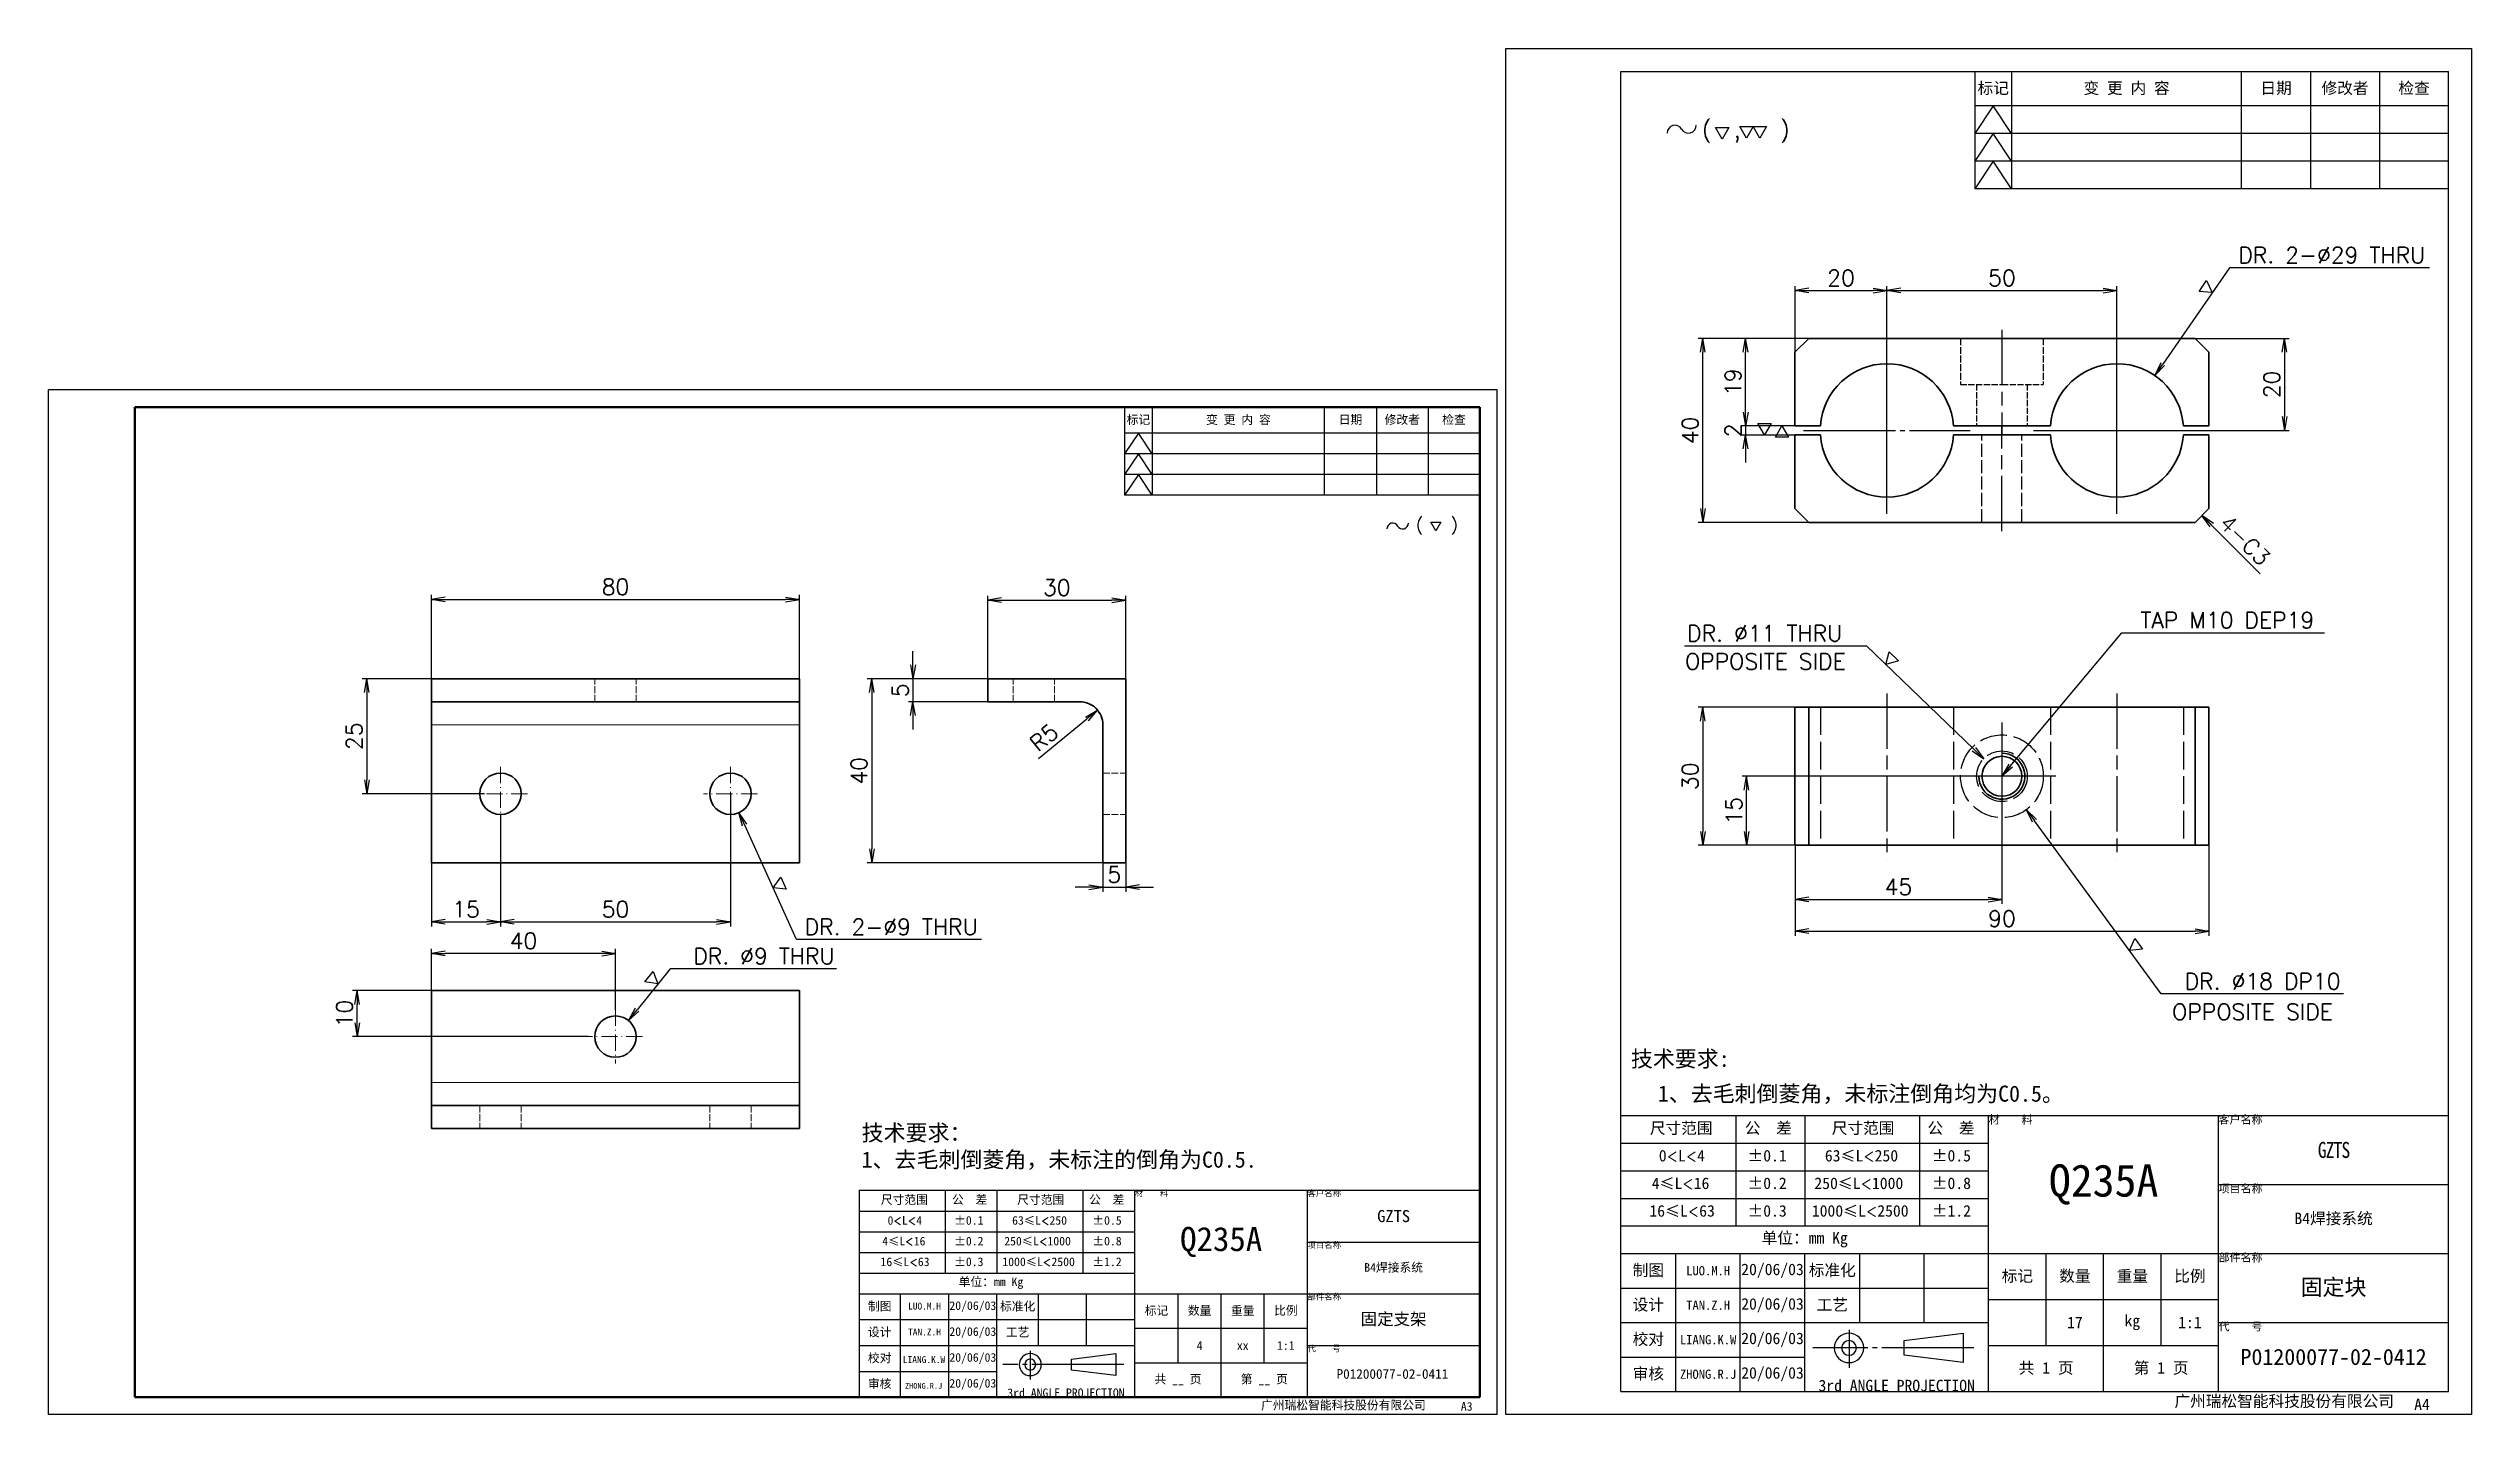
# Model space of a CAD drawing. Header units: millimetres. Extents: x -73083 to 81340, y -6859 to 6812.
# Drawn here: x 50234 to 50761, y -6850 to -6553 of the extents above; entities that cross this region are included whole.
import ezdxf

# ---------------------------------------------------------------- set-up
doc = ezdxf.new("R2010")
doc.units = ezdxf.units.MM
for name, pattern in [('AM_ISO02W050', [7.5, 6, -1.5]), ('AM_ISO08W050', [18, 12, -1.5, 3, -1.5]), ('CENTER-HOKUTO', [23, 20, -1, 1, -1]), ('DASHDOT', [18.5, 12, -3, 0.5, -3]), ('DASHED', [15, 12, -3])]:
    doc.linetypes.add(name, pattern=pattern)
for name, color, linetype in [('A4', 7, 'Continuous'), ('title_frame', 7, 'Continuous'), ('word_dim', 253, 'Continuous')]:
    doc.layers.add(name, color=color, linetype=linetype)
for name, color, linetype, lineweight in [('AM_7', 2, 'AM_ISO08W050', 25), ('AM_HID', 1, 'AM_ISO02W050', 25), ('AM_VIS', 7, 'Continuous', 50), ('SOLID LINE', 7, 'Continuous', 30)]:
    doc.layers.add(name, color=color, linetype=linetype, lineweight=lineweight)
doc.styles.get("Standard").update_dxf_attribs({"font": 'romans.shx', "bigfont": 'bigfont.shx'})
doc.dimstyles.new('RS-1-1', dxfattribs={"dimtxt": 3.5, "dimasz": 3, "dimexe": 1, "dimexo": 0, "dimgap": 1, "dimtad": 3, "dimdec": 4, "dimdsep": 46, "dimtxsty": 'Standard', "dimblk1": 'OPEN', "dimblk2": 'OPEN', "dimsah": 1, "dimcen": 0, "dimclrd": 256, "dimclre": 256, "dimclrt": 3, "dimadec": 0, "dimazin": 0, "dimtfac": 1, "dimtdec": 4, "dimtmove": 0, "dimatfit": 3, "dimfxl": 0, "dimtolj": 1, "dimtzin": 0, "dimarcsym": 0})
doc.dimstyles.new('STANDARD 1-1', dxfattribs={"dimtxt": 3.5, "dimasz": 3, "dimexe": 1, "dimexo": 0, "dimgap": 1, "dimtad": 3, "dimdsep": 46, "dimtxsty": 'Standard', "dimblk1": 'OPEN', "dimblk2": 'OPEN', "dimsah": 1, "dimcen": 0, "dimclrd": 256, "dimclre": 256, "dimclrt": 3, "dimazin": 2, "dimtfac": 1, "dimtmove": 0, "dimatfit": 3, "dimldrblk": 'OPEN', "dimfxl": 0, "dimtolj": 1, "dimtzin": 0, "dimarcsym": 0})
doc.dimstyles.new('STANDARD1-1', dxfattribs={"dimtxt": 3.5, "dimasz": 3, "dimexe": 1, "dimexo": 0, "dimgap": 1, "dimtad": 3, "dimdsep": 46, "dimtxsty": 'Standard', "dimblk1": 'OPEN', "dimblk2": 'OPEN', "dimsah": 1, "dimcen": 0, "dimclrd": 256, "dimclre": 256, "dimclrt": 3, "dimazin": 2, "dimtfac": 1, "dimtmove": 0, "dimatfit": 3, "dimldrblk": 'OPEN', "dimfxl": 0, "dimtolj": 1, "dimlwd": -1, "dimlwe": -1, "dimarcsym": 0})

msp = doc.modelspace()

# ---------------------------------------------------------------- texts
at = {"layer": 'SOLID LINE', "ltscale": 0.5}
for s, insert, char_height, width, attachment_point in [('\\pt15;{\\fSimHei|b0|i0|c134|p2;\\C3;标记}', (50657.07023, -6561.98225), 2.5, 8, 5), ('\\pt15;{\\fSimHei|b0|i0|c134|p2;\\C3;变 更 内 容}', (50686.07023, -6561.98225), 2.5, 50, 5), ('\\pt15;{\\fSimHei|b0|i0|c134|p2;\\C3;日期}', (50718.57023, -6561.98225), 2.5, 15, 5), ('\\pt15;{\\fSimHei|b0|i0|c134|p2;\\C3;修改者}', (50733.57023, -6561.98225), 2.5, 15, 5), ('\\pt15;{\\fSimHei|b0|i0|c134|p2;\\C3;检查}', (50748.57023, -6561.98225), 2.5, 15, 5), ('\\pt11.25;{\\fSimHei|b0|i0|c134|p2;\\C3;标记}', (50471.18206, -6634.04475), 1.875, 6, 5), ('\\pt11.25;{\\fSimHei|b0|i0|c134|p2;\\C3;变 更 内 容}', (50492.93206, -6634.04475), 1.875, 37.5, 5), ('\\pt11.25;{\\fSimHei|b0|i0|c134|p2;\\C3;日期}', (50517.30706, -6634.04475), 1.875, 11.25, 5), ('\\pt11.25;{\\fSimHei|b0|i0|c134|p2;\\C3;修改者}', (50528.55706, -6634.04475), 1.875, 11.25, 5), ('\\pt11.25;{\\fSimHei|b0|i0|c134|p2;\\C3;检查}', (50539.80706, -6634.04475), 1.875, 11.25, 5), ('\\pt21;{\\fSimHei|b0|i0|c134|p2;\\C3;技术要求:}', (50578.28369, -6771.13823), 3.5, 30.060526, 1), ('\\pt21;{\\fSimHei|b0|i0|c134|p2;\\C3;\\P1、去毛刺倒菱角，未标注倒角均为C0.5。}', (50584.13301, -6772.87944), 3.5, 111.5909352, 1), ('{\\fSimHei|b0|i0|c134|p2;\\C3;材    料}', (50656.07023, -6785.23225), 1.75, 50, 1), ('\\pt10.5;{\\fSimHei|b0|i0|c134|p2;\\C3;客户名称}', (50706.07023, -6785.23225), 1.75, 50, 1), ('\\pt21;{\\fSimHei|b0|i0|c134|p2;\\C3;技术要求：\\P1、去毛刺倒菱角，未标注的倒角为C0.5.}', (50411.01198, -6787.22403), 3.5, 103.9326425, 1), ('\\pt15;{\\fSimHei|b0|i0|c134|p2;\\C3;尺寸范围}', (50582.39019, -6786.70331), 2.5, 45.3015188, 1), ('\\pt15;{\\fSimHei|b0|i0|c134|p2;\\C3;公  差}', (50603.04393, -6786.70331), 2.5, 45.3015188, 1), ('\\pt15;{\\fSimHei|b0|i0|c134|p2;\\C3;尺寸范围}', (50621.93765, -6786.70331), 2.5, 45.3015188, 1), ('\\pt15;{\\fSimHei|b0|i0|c134|p2;\\C3;公  差}', (50642.77629, -6786.70331), 2.5, 45.3015188, 1), ('{\\fSimHei|b0|i0|c134|p2;\\W0.8;\\T0.9;\\C3;GZTS}', (50731.07023, -6792.73225), 3.5, 50, 5), ('\\pt15;{\\fSimHei|b0|i0|c134|p2;\\C3;0\\Fromans,bigfont|c134;\\H0.9583x;<\\fSimHei|b0|i0|c134|p2;\\H1.044x;L\\Fromans,bigfont|c134;\\H0.9583x;<\\fSimHei|b0|i0|c134|p2;\\H1.044x;4}', (50584.35076, -6792.70331), 2.5, 45.3015188, 1), ('\\pt15;{\\fSimHei|b0|i0|c134|p2;\\C3;%%P0.1}', (50603.65257, -6792.70331), 2.5, 45.3015188, 1), ('\\pt15;{\\fSimHei|b0|i0|c134|p2;\\C3;63\\H0.9583x;≤\\H1.044x;L\\Fromans,bigfont|c134;\\H0.9579x;<\\fSimHei|b0|i0|c134|p2;\\H1.044x;250}', (50620.45391, -6792.70331), 2.5, 45.3015188, 1), ('\\pt15;{\\fSimHei|b0|i0|c134|p2;\\C3;%%P0.5}', (50643.7229, -6792.70331), 2.5, 45.3015188, 1), ('\\pt42;{\\fSimHei|b0|i0|c134|p2;\\C3;Q235A}', (50681.07023, -6800.23225), 7, 50, 5), ('{\\fSimHei|b0|i0|c134|p2;\\C3;材    料}', (50470.43206, -6801.48225), 1.3125, 37.5, 1), ('\\pt7.875;{\\fSimHei|b0|i0|c134|p2;\\C3;客户名称}', (50507.93206, -6801.48225), 1.3125, 37.5, 1), ('\\pt15;{\\fSimHei|b0|i0|c134|p2;\\C3;4\\H0.9583x;≤\\H1.043x;L\\Fromans,bigfont|c134;\\H0.9588x;<\\fSimHei|b0|i0|c134|p2;\\H1.043x;16}', (50582.81675, -6798.70331), 2.5, 45.3015188, 1), ('\\pt15;{\\fSimHei|b0|i0|c134|p2;\\C3;%%P0.2}', (50603.65257, -6798.70331), 2.5, 45.3015188, 1), ('\\pt15;{\\fSimHei|b0|i0|c134|p2;\\C3;250\\H0.9583x;≤\\H1.044x;L\\Fromans,bigfont|c134;\\H0.9579x;<\\fSimHei|b0|i0|c134|p2;\\H1.044x;1000}', (50618.17127, -6798.70331), 2.5, 45.3015188, 1), ('\\pt15;{\\fSimHei|b0|i0|c134|p2;\\C3;%%P0.8}', (50643.7229, -6798.70331), 2.5, 45.3015188, 1), ('\\pt10.5;{\\fSimHei|b0|i0|c134|p2;\\C3;项目名称}', (50706.07023, -6800.23225), 1.75, 50, 1), ('\\pt11.25;{\\fSimHei|b0|i0|c134|p2;\\C3;尺寸范围}', (50415.17203, -6802.58554), 1.875, 33.9761391, 1), ('\\pt11.25;{\\fSimHei|b0|i0|c134|p2;\\C3;0\\Fromans,bigfont|c134;\\H0.9583x;<\\fSimHei|b0|i0|c134|p2;\\H1.044x;L\\Fromans,bigfont|c134;\\H0.9583x;<\\fSimHei|b0|i0|c134|p2;\\H1.044x;4}', (50416.64246, -6807.08554), 1.875, 33.9761391, 1), ('\\pt11.25;{\\fSimHei|b0|i0|c134|p2;\\C3;公  差}', (50430.66234, -6802.58554), 1.875, 33.9761391, 1), ('\\pt11.25;{\\fSimHei|b0|i0|c134|p2;\\C3;%%P0.1}', (50431.11882, -6807.08554), 1.875, 33.9761391, 1), ('\\pt11.25;{\\fSimHei|b0|i0|c134|p2;\\C3;63\\H0.9583x;≤\\H1.044x;L\\Fromans,bigfont|c134;\\H0.9579x;<\\fSimHei|b0|i0|c134|p2;\\H1.044x;250}', (50443.71982, -6807.08554), 1.875, 33.9761391, 1), ('\\pt11.25;{\\fSimHei|b0|i0|c134|p2;\\C3;尺寸范围}', (50444.83262, -6802.58554), 1.875, 33.9761391, 1), ('\\pt11.25;{\\fSimHei|b0|i0|c134|p2;\\C3;公  差}', (50460.46161, -6802.58554), 1.875, 33.9761391, 1), ('\\pt11.25;{\\fSimHei|b0|i0|c134|p2;\\C3;%%P0.5}', (50461.17156, -6807.08554), 1.875, 33.9761391, 1), ('{\\fSimHei|b0|i0|c134|p2;\\C3;GZTS}', (50526.68206, -6807.10725), 2.625, 37.5, 5), ('\\pt15;{\\fSimHei|b0|i0|c134|p2;\\C3;16\\H0.9583x;≤\\H1.044x;L\\Fromans,bigfont|c134;\\H0.9579x;<\\fSimHei|b0|i0|c134|p2;\\H1.044x;63}', (50582.3017, -6804.70331), 2.5, 45.3015188, 1), ('\\pt15;{\\fSimHei|b0|i0|c134|p2;\\C3;%%P0.3}', (50603.65257, -6804.70331), 2.5, 45.3015188, 1), ('\\pt15;{\\fSimHei|b0|i0|c134|p2;\\C3;%%P1.2}', (50643.7229, -6804.70331), 2.5, 45.3015188, 1), ('{\\fSimHei|b0|i0|c134|p2;\\C3;B4焊接系统}', (50731.07023, -6807.73225), 2.5, 50, 5), ('\\pt11.25;{\\fSimHei|b0|i0|c134|p2;\\C3;4\\H0.9583x;≤\\H1.043x;L\\Fromans,bigfont|c134;\\H0.9588x;<\\fSimHei|b0|i0|c134|p2;\\H1.043x;16}', (50415.49195, -6811.58554), 1.875, 33.9761391, 1), ('\\pt11.25;{\\fSimHei|b0|i0|c134|p2;\\C3;%%P0.2}', (50431.11882, -6811.58554), 1.875, 33.9761391, 1), ('\\pt11.25;{\\fSimHei|b0|i0|c134|p2;\\C3;250\\H0.9583x;≤\\H1.044x;L\\Fromans,bigfont|c134;\\H0.9579x;<\\fSimHei|b0|i0|c134|p2;\\H1.044x;1000}', (50442.00784, -6811.58554), 1.875, 33.9761391, 1), ('\\pt11.25;{\\fSimHei|b0|i0|c134|p2;\\C3;%%P0.8}', (50461.17156, -6811.58554), 1.875, 33.9761391, 1), ('\\pt31.5;{\\fSimHei|b0|i0|c134|p2;\\C3;Q235A}', (50489.18206, -6812.73225), 5.25, 37.5, 5), ('\\pt7.875;{\\fSimHei|b0|i0|c134|p2;\\C3;项目名称}', (50507.93206, -6812.73225), 1.3125, 37.5, 1), ('\\pt15;{\\fSimHei|b0|i0|c134|p2;\\C3;单位：mm Kg}', (50616.07023, -6812.23225), 2.5, 80, 5), ('\\pt11.25;{\\fSimHei|b0|i0|c134|p2;\\C3;16\\H0.9583x;≤\\H1.044x;L\\Fromans,bigfont|c134;\\H0.9579x;<\\fSimHei|b0|i0|c134|p2;\\H1.044x;63}', (50415.10566, -6816.08554), 1.875, 33.9761391, 1), ('\\pt11.25;{\\fSimHei|b0|i0|c134|p2;\\C3;%%P0.3}', (50431.11882, -6816.08554), 1.875, 33.9761391, 1), ('\\pt11.25;{\\fSimHei|b0|i0|c134|p2;\\C3;%%P1.2}', (50461.17156, -6816.08554), 1.875, 33.9761391, 1), ('{\\fSimHei|b0|i0|c134|p2;\\C3;B4焊接系统}', (50526.68206, -6818.35725), 1.875, 37.5, 5), ('\\pt15;{\\fSimHei|b0|i0|c134|p2;\\C3;制图}', (50582.07023, -6818.98225), 2.5, 12, 5), ('\\pt15;{\\fSimHei|b0|i0|c134|p2;\\C3;20/06/03}', (50609.07023, -6818.98225), 2.5, 14, 5), ('\\pt15;{\\fSimHei|b0|i0|c134|p2;\\C3;标准化}', (50622.07023, -6818.98225), 2.5, 12, 5), ('\\pt10.5;{\\fSimHei|b0|i0|c134|p2;\\C3;部件名称}', (50706.07023, -6815.23225), 1.75, 50, 1), ('\\pt11.25;{\\fSimHei|b0|i0|c134|p2;\\C3;单位：mm Kg}', (50432.1054, -6820.44363), 1.875, 33.9761391, 1), ('\\pt72;{\\fSimHei|b0|i0|c134|p2;\\H0.8x;\\C3;LUO.M.H}', (50595.07023, -6818.98225), 2.5, 14, 5), ('\\pt15;{\\fSimHei|b0|i0|c134|p2;\\C3;标记}', (50662.32023, -6820.23225), 2.5, 12.5, 5), ('\\pt15;{\\fSimHei|b0|i0|c134|p2;\\C3;数量}', (50674.82023, -6820.23225), 2.5, 12.5, 5), ('\\pt15;{\\fSimHei|b0|i0|c134|p2;\\C3;重量}', (50687.32023, -6820.23225), 2.5, 12.5, 5), ('\\pt15;{\\fSimHei|b0|i0|c134|p2;\\C3;比例}', (50699.82023, -6820.23225), 2.5, 12.5, 5), ('{\\fSimHei|b0|i0|c134|p2;\\C3;固定块}', (50731.07023, -6822.73225), 3.5, 50, 5), ('\\pt11.25;{\\fSimHei|b0|i0|c134|p2;\\C3;制图}', (50414.93206, -6826.79475), 1.875, 9, 5), ('\\pt216;{\\fSimHei|b0|i0|c134|p2;\\H0.8x;\\C3;LUO.M.H}', (50424.67614, -6826.6703), 1.875, 10.5, 5), ('\\pt45;{\\fSimHei|b0|i0|c134|p2;\\C3;20/06/03}', (50435.18206, -6826.79478), 1.875, 10.5, 5), ('\\pt11.25;{\\fSimHei|b0|i0|c134|p2;\\C3;标准化}', (50444.93206, -6826.79475), 1.875, 9, 5), ('\\pt11.25;{\\fSimHei|b0|i0|c134|p2;\\C3;标记}', (50475.11956, -6827.73225), 1.875, 9.375, 5), ('\\pt11.25;{\\fSimHei|b0|i0|c134|p2;\\C3;数量}', (50484.49456, -6827.73225), 1.875, 9.375, 5), ('\\pt11.25;{\\fSimHei|b0|i0|c134|p2;\\C3;重量}', (50493.86956, -6827.73225), 1.875, 9.375, 5), ('\\pt11.25;{\\fSimHei|b0|i0|c134|p2;\\C3;比例}', (50503.24456, -6827.73225), 1.875, 9.375, 5), ('\\pt7.875;{\\fSimHei|b0|i0|c134|p2;\\C3;部件名称}', (50507.93206, -6823.98225), 1.3125, 37.5, 1), ('{\\fSimHei|b0|i0|c134|p2;\\C3;固定支架}', (50526.68206, -6829.60725), 2.625, 37.5, 5), ('\\pt15;{\\fSimHei|b0|i0|c134|p2;\\C3;设计}', (50582.07023, -6826.48225), 2.5, 12, 5), ('\\pt288;{\\fSimHei|b0|i0|c134|p2;\\H0.8x;\\C3;TAN.Z.H}', (50595.07023, -6826.48225), 2.5, 14, 5), ('\\pt15;{\\fSimHei|b0|i0|c134|p2;\\C3;20/06/03}', (50609.07023, -6826.48225), 2.5, 14, 5), ('\\pt15;{\\fSimHei|b0|i0|c134|p2;\\C3;工艺}', (50622.07023, -6826.48225), 2.5, 12, 5), ('\\pt15;{\\fSimHei|b0|i0|c134|p2;\\C3;kg}', (50687.32023, -6830.23225), 2.5, 12.5, 5), ('\\pt11.25;{\\fSimHei|b0|i0|c134|p2;\\C3;设计}', (50414.93206, -6832.41975), 1.875, 9, 5), ('\\pt216;{\\fSimHei|b0|i0|c134|p2;\\H0.8x;\\C3;TAN.Z.H}', (50424.67614, -6832.2953), 1.875, 10.5, 5), ('\\pt45;{\\fSimHei|b0|i0|c134|p2;\\C3;20/06/03}', (50435.18206, -6832.41978), 1.875, 10.5, 5), ('\\pt11.25;{\\fSimHei|b0|i0|c134|p2;\\C3;工艺}', (50444.93206, -6832.41975), 1.875, 9, 5), ('\\pt15;{\\fSimHei|b0|i0|c134|p2;\\C3;校对}', (50582.07023, -6833.98225), 2.5, 12, 5), ('\\pt288;{\\fSimHei|b0|i0|c134|p2;\\H0.8x;\\C3;LIANG.K.W}', (50595.07023, -6833.98225), 2.5, 14, 5), ('\\pt15;{\\fSimHei|b0|i0|c134|p2;\\C3;20/06/03}', (50609.07023, -6833.98225), 2.5, 14, 5), ('\\pt15;{\\fSimHei|b0|i0|c134|p2;\\C3;17}', (50674.82023, -6830.23225), 2.5, 12.5, 5), ('\\pt15;{\\fSimHei|b0|i0|c134|p2;\\C3;1:1}', (50699.82023, -6830.23225), 2.5, 12.5, 5), ('\\pt10.5;{\\fSimHei|b0|i0|c134|p2;\\C3;代    号}', (50706.07023, -6830.23225), 1.75, 50, 1), ('\\pt11.25;{\\fSimHei|b0|i0|c134|p2;\\C3;校对}', (50414.93206, -6838.04475), 1.875, 9, 5), ('{\\fSimHei|b0|i0|c134|p2;\\C3;LIANG.K.W}', (50424.56585, -6838.30227), 1.5, 8.4, 5), ('\\pt45;{\\fSimHei|b0|i0|c134|p2;\\C3;20/06/03}', (50435.18206, -6838.04478), 1.875, 10.5, 5), ('\\pt11.25;{\\fSimHei|b0|i0|c134|p2;\\C3;4}', (50484.49456, -6835.23225), 1.875, 9.375, 5), ('\\pt11.25;{\\fSimHei|b0|i0|c134|p2;\\C3;xx}', (50493.86956, -6835.23225), 1.875, 9.375, 5), ('\\pt11.25;{\\fSimHei|b0|i0|c134|p2;\\C3;1:1}', (50503.24456, -6835.23225), 1.875, 9.375, 5), ('\\pt7.875;{\\fSimHei|b0|i0|c134|p2;\\C3;代    号}', (50507.93206, -6835.23225), 1.3125, 37.5, 1), ('\\pt15;{\\fSimHei|b0|i0|c134|p2;\\C3;共 1 页}', (50668.57023, -6840.23225), 2.5, 25, 5), ('\\pt15;{\\fSimHei|b0|i0|c134|p2;\\C3;第 1 页}', (50693.57023, -6840.23225), 2.5, 25, 5), ('{\\fSimHei|b0|i0|c134|p2;\\C3;P01200077-02-0412}', (50731.07023, -6837.73225), 3.5, 50, 5), ('\\pt11.25;{\\fSimHei|b0|i0|c134|p2;\\C3;审核}', (50414.93206, -6843.66975), 1.875, 9, 5), ('\\pt172.8;{\\fSimHei|b0|i0|c134|p2;\\H0.8x;\\C3;ZHONG.R.J}', (50424.48015, -6844.01339), 1.5, 8.4, 5), ('\\pt45;{\\fSimHei|b0|i0|c134|p2;\\C3;20/06/03}', (50435.18206, -6843.66978), 1.875, 10.5, 5), ('\\pt11.25;{\\fSimHei|b0|i0|c134|p2;\\C3;共 __ 页}', (50479.80706, -6842.73225), 1.875, 18.75, 5), ('\\pt11.25;{\\fSimHei|b0|i0|c134|p2;\\C3;第 __ 页}', (50498.55706, -6842.73225), 1.875, 18.75, 5), ('{\\fSimHei|b0|i0|c134|p2;\\C3;P01200077-02-0411}', (50526.41986, -6841.42498), 2.1, 30, 5), ('\\pt15;{\\fSimHei|b0|i0|c134|p2;\\C3;审核}', (50582.07023, -6841.48225), 2.5, 12, 5), ('\\pt288;{\\fSimHei|b0|i0|c134|p2;\\H0.8x;\\C3;ZHONG.R.J}', (50595.07023, -6841.48225), 2.5, 14, 5), ('\\pt15;{\\fSimHei|b0|i0|c134|p2;\\C3;20/06/03}', (50609.07023, -6841.48225), 2.5, 14, 5), ('{\\fSimHei|b0|i0|c134|p2;\\C3;3rd ANGLE PROJECTION}', (50636.07023, -6845.23225), 2.5, 40, 8), ('{\\fSimHei|b0|i0|c134|p2;\\C3;3rd ANGLE PROJECTION}', (50455.43206, -6846.48225), 1.875, 30, 8), ('\\pt11.25;{\\fSimHei|b0|i0|c134|p2;\\C3;广州瑞松智能科技股份有限公司}', (50497.85501, -6847.25886), 1.875, 58.9213561, 1), ('\\pt11.25;{\\fSimHei|b0|i0|c134|p2;\\C3;A3}', (50541.29871, -6847.5303), 1.875, 58.9213561, 1)]:
    msp.add_mtext(s, dxfattribs=dict(at, insert=insert, char_height=char_height, width=width, attachment_point=attachment_point))
at = {"layer": 'SOLID LINE', "ltscale": 0.5, "attachment_point": 1, "line_spacing_factor": 0.72}
for s, insert, char_height, width in [('\\pt15;{\\fSimHei|b0|i0|c134|p2;\\C3;1000\\H0.9583x;≤\\H1.044x;L\\Fromans,bigfont|c134;\\H0.9579x;<\\fSimHei|b0|i0|c134|p2;\\H1.044x;2500}', (50617.62257, -6804.70331), 2.5, 45.3015188), ('\\pt11.25;{\\fSimHei|b0|i0|c134|p2;\\C3;1000\\H0.9583x;≤\\H1.044x;L\\Fromans,bigfont|c134;\\H0.9579x;<\\fSimHei|b0|i0|c134|p2;\\H1.044x;2500}', (50441.59632, -6816.08554), 1.875, 33.9761391)]:
    msp.add_mtext(s, dxfattribs=dict(at, insert=insert, char_height=char_height, width=width))
at = {"layer": 'word_dim', "color": 3, "linetype": 'Continuous'}
msp.add_text('4-C3', height=3.5, rotation=315, dxfattribs=at).set_placement((50705.95591, -6656.76886))
at = {"layer": 'word_dim', "color": 3, "linetype": 'Continuous', "char_height": 3.5, "attachment_point": 7}
for s, insert in [('TAP M10 DEP19', (50689.05104, -6679.28242)), ('OPPOSITE SIDE', (50590.04409, -6688.24255)), ('OPPOSITE SIDE', (50695.98011, -6764.44432))]:
    msp.add_mtext(s, dxfattribs=dict(at, insert=insert))
at = {"layer": 'word_dim', "linetype": 'Continuous', "char_height": 2.5, "width": 66.8459239, "attachment_point": 1}
for s, insert in [('\\pt15;{\\fSimHei|b0|i0|c134|p2;\\C3;广州瑞松智能科技股份有限公司}', (50696.46466, -6846.0659)), ('\\pt21;{\\fSimHei|b0|i0|c134|p2;\\C3;A4}', (50748.5973, -6846.77519))]:
    msp.add_mtext(s, dxfattribs=dict(at, insert=insert))

# ---------------------------------------------------------------- blocks, each defined once
blk = doc.blocks.new('_Open')
at = {"color": 0, "lineweight": -2}
for p, q in [((-1, 0.17), (0, 0)), ((-1, -0.17), (0, 0)), ((0, 0), (-1, 0))]:
    blk.add_line(p, q, dxfattribs=at)
blk = doc.blocks.new('*D505')
at = {"layer": 'DEFPOINTS', "color": 0, "ltscale": 2}
for p in [(50593.92, -6616.27), (50616.96, -6616.27), (50616.96, -6656.27)]:
    blk.add_point(p, dxfattribs=at)
at = {"layer": 'word_dim', "lineweight": -2, "ltscale": 2}
for p, q in [((50616.96, -6616.27), (50592.92, -6616.27)), ((50593.92, -6653.27), (50593.92, -6619.27)), ((50616.96, -6656.27), (50592.92, -6656.27))]:
    blk.add_line(p, q, dxfattribs=at)
at = {"layer": 'word_dim', "lineweight": -2, "ltscale": 2, "xscale": 3, "yscale": 3, "zscale": 3}
for p, rotation in [((50593.92, -6616.27), 90), ((50593.92, -6656.27), 270)]:
    blk.add_blockref('_Open', p, dxfattribs=dict(at, rotation=rotation))
at = {"layer": 'word_dim', "color": 3, "ltscale": 2, "insert": (50591.17, -6636.27), "char_height": 3.5, "attachment_point": 5, "rotation": 90}
blk.add_mtext('\\A1;40', dxfattribs=at)
blk = doc.blocks.new('*D506')
at = {"layer": 'DEFPOINTS', "color": 0, "ltscale": 2}
for p in [(50603.23, -6616.27), (50616.96, -6616.27), (50613.96, -6635.27)]:
    blk.add_point(p, dxfattribs=at)
at = {"layer": 'word_dim', "lineweight": -2, "ltscale": 2}
for p, q in [((50616.96, -6616.27), (50602.23, -6616.27)), ((50603.23, -6632.27), (50603.23, -6619.27)), ((50613.96, -6635.27), (50602.23, -6635.27))]:
    blk.add_line(p, q, dxfattribs=at)
at = {"layer": 'word_dim', "lineweight": -2, "ltscale": 2, "xscale": 3, "yscale": 3, "zscale": 3}
for p, rotation in [((50603.23, -6616.27), 90), ((50603.23, -6635.27), 270)]:
    blk.add_blockref('_Open', p, dxfattribs=dict(at, rotation=rotation))
at = {"layer": 'word_dim', "color": 3, "ltscale": 2, "insert": (50600.48, -6625.77), "char_height": 3.5, "attachment_point": 5, "rotation": 90}
blk.add_mtext('\\A1;19', dxfattribs=at)
blk = doc.blocks.new('*D507')
at = {"layer": 'DEFPOINTS', "color": 0, "ltscale": 2}
for p in [(50603.23, -6637.27), (50613.96, -6635.27), (50613.96, -6637.27)]:
    blk.add_point(p, dxfattribs=at)
at = {"layer": 'word_dim', "lineweight": -2, "ltscale": 2}
for p, q in [((50603.23, -6632.27), (50603.23, -6629.27)), ((50613.96, -6635.27), (50602.23, -6635.27)), ((50613.96, -6637.27), (50602.23, -6637.27)), ((50603.23, -6635.27), (50603.23, -6637.27)), ((50603.23, -6640.27), (50603.23, -6643.27))]:
    blk.add_line(p, q, dxfattribs=at)
at = {"layer": 'word_dim', "lineweight": -2, "ltscale": 2, "xscale": 3, "yscale": 3, "zscale": 3}
for p, rotation in [((50603.23, -6635.27), 270), ((50603.23, -6637.27), 90)]:
    blk.add_blockref('_Open', p, dxfattribs=dict(at, rotation=rotation))
at = {"layer": 'word_dim', "color": 3, "ltscale": 2, "insert": (50600.48, -6636.27), "char_height": 3.5, "attachment_point": 5, "rotation": 90}
blk.add_mtext('\\A1;2', dxfattribs=at)
blk = doc.blocks.new('*D508')
at = {"layer": 'DEFPOINTS', "color": 0, "ltscale": 2}
for p in [(50633.96, -6605.88), (50613.96, -6619.27), (50633.96, -6636.27)]:
    blk.add_point(p, dxfattribs=at)
at = {"layer": 'word_dim', "lineweight": -2, "ltscale": 2}
for p, q in [((50613.96, -6619.27), (50613.96, -6604.88)), ((50616.96, -6605.88), (50630.96, -6605.88)), ((50633.96, -6636.27), (50633.96, -6604.88))]:
    blk.add_line(p, q, dxfattribs=at)
at = {"layer": 'word_dim', "lineweight": -2, "ltscale": 2, "xscale": 3, "yscale": 3, "zscale": 3, "rotation": 180}
blk.add_blockref('_Open', (50613.96, -6605.88), dxfattribs=at)
at = {"layer": 'word_dim', "lineweight": -2, "ltscale": 2, "xscale": 3, "yscale": 3, "zscale": 3}
blk.add_blockref('_Open', (50633.96, -6605.88), dxfattribs=at)
at = {"layer": 'word_dim', "color": 3, "ltscale": 2, "insert": (50623.96, -6603.13), "char_height": 3.5, "attachment_point": 5}
blk.add_mtext('\\A1;20', dxfattribs=at)
blk = doc.blocks.new('*D509')
at = {"layer": 'DEFPOINTS', "color": 0, "ltscale": 2}
for p in [(50683.96, -6605.88), (50633.96, -6636.27), (50683.96, -6636.27)]:
    blk.add_point(p, dxfattribs=at)
at = {"layer": 'word_dim', "lineweight": -2, "ltscale": 2}
for p, q in [((50633.96, -6636.27), (50633.96, -6604.88)), ((50636.96, -6605.88), (50680.96, -6605.88)), ((50683.96, -6636.27), (50683.96, -6604.88))]:
    blk.add_line(p, q, dxfattribs=at)
at = {"layer": 'word_dim', "lineweight": -2, "ltscale": 2, "xscale": 3, "yscale": 3, "zscale": 3, "rotation": 180}
blk.add_blockref('_Open', (50633.96, -6605.88), dxfattribs=at)
at = {"layer": 'word_dim', "lineweight": -2, "ltscale": 2, "xscale": 3, "yscale": 3, "zscale": 3}
blk.add_blockref('_Open', (50683.96, -6605.88), dxfattribs=at)
at = {"layer": 'word_dim', "color": 3, "ltscale": 2, "insert": (50658.96, -6603.13), "char_height": 3.5, "attachment_point": 5}
blk.add_mtext('\\A1;50', dxfattribs=at)
blk = doc.blocks.new('*D510')
at = {"layer": 'DEFPOINTS', "color": 0, "ltscale": 2}
for p in [(50700.96, -6616.27), (50683.96, -6636.27), (50720.38, -6636.27)]:
    blk.add_point(p, dxfattribs=at)
at = {"layer": 'word_dim', "lineweight": -2, "ltscale": 2}
for p, q in [((50700.96, -6616.27), (50721.38, -6616.27)), ((50720.38, -6619.27), (50720.38, -6633.27)), ((50683.96, -6636.27), (50721.38, -6636.27))]:
    blk.add_line(p, q, dxfattribs=at)
at = {"layer": 'word_dim', "lineweight": -2, "ltscale": 2, "xscale": 3, "yscale": 3, "zscale": 3}
for p, rotation in [((50720.38, -6616.27), 90), ((50720.38, -6636.27), 270)]:
    blk.add_blockref('_Open', p, dxfattribs=dict(at, rotation=rotation))
at = {"layer": 'word_dim', "color": 3, "ltscale": 2, "insert": (50717.63, -6626.27), "char_height": 3.5, "attachment_point": 5, "rotation": 90}
blk.add_mtext('\\A1;20', dxfattribs=at)
blk = doc.blocks.new('*D511')
at = {"layer": 'DEFPOINTS', "color": 0, "ltscale": 2}
for p in [(50692.21, -6624.35), (50675.7, -6648.19)]:
    blk.add_point(p, dxfattribs=at)
at = {"layer": 'word_dim', "lineweight": -2, "ltscale": 2}
for p, q in [((50708.43, -6600.91), (50693.92, -6621.88)), ((50751.96, -6600.91), (50708.43, -6600.91))]:
    blk.add_line(p, q, dxfattribs=at)
at = {"layer": 'word_dim', "lineweight": -2, "ltscale": 2, "xscale": 3, "yscale": 3, "zscale": 3, "rotation": 235.3123604452405}
blk.add_blockref('_Open', (50692.21, -6624.35), dxfattribs=at)
at = {"layer": 'word_dim', "color": 3, "ltscale": 2, "insert": (50730.69, -6598.16), "char_height": 3.5, "attachment_point": 5}
blk.add_mtext('\\A1;DR. 2-∅29 THRU', dxfattribs=at)
blk = doc.blocks.new('shiage1')
at = {"layer": 'word_dim', "color": 3, "linetype": 'Continuous'}
for p, q in [((0, 0), (-1.44, 2.5)), ((-1.44, 2.5), (1.44, 2.5)), ((1.44, 2.5), (0, 0))]:
    blk.add_line(p, q, dxfattribs=at)
blk = doc.blocks.new('*D512')
at = {"layer": 'DEFPOINTS', "color": 0, "ltscale": 2}
for p in [(50613.96, -6696.47), (50593.93, -6726.47), (50613.96, -6726.47)]:
    blk.add_point(p, dxfattribs=at)
at = {"layer": 'word_dim', "lineweight": -2, "ltscale": 2}
for p, q in [((50613.96, -6696.47), (50592.93, -6696.47)), ((50593.93, -6699.47), (50593.93, -6723.47)), ((50613.96, -6726.47), (50592.93, -6726.47))]:
    blk.add_line(p, q, dxfattribs=at)
at = {"layer": 'word_dim', "lineweight": -2, "ltscale": 2, "xscale": 3, "yscale": 3, "zscale": 3}
for p, rotation in [((50593.93, -6696.47), 90), ((50593.93, -6726.47), 270)]:
    blk.add_blockref('_Open', p, dxfattribs=dict(at, rotation=rotation))
at = {"layer": 'word_dim', "color": 3, "ltscale": 2, "insert": (50591.18, -6711.47), "char_height": 3.5, "attachment_point": 5, "rotation": 90}
blk.add_mtext('\\A1;30', dxfattribs=at)
blk = doc.blocks.new('*D513')
at = {"layer": 'DEFPOINTS', "color": 0, "ltscale": 2}
for p in [(50613.96, -6726.47), (50703.96, -6726.47), (50703.96, -6745.17)]:
    blk.add_point(p, dxfattribs=at)
at = {"layer": 'word_dim', "lineweight": -2, "ltscale": 2}
for p, q in [((50613.96, -6726.47), (50613.96, -6746.17)), ((50703.96, -6726.47), (50703.96, -6746.17)), ((50616.96, -6745.17), (50700.96, -6745.17))]:
    blk.add_line(p, q, dxfattribs=at)
at = {"layer": 'word_dim', "lineweight": -2, "ltscale": 2, "xscale": 3, "yscale": 3, "zscale": 3, "rotation": 180}
blk.add_blockref('_Open', (50613.96, -6745.17), dxfattribs=at)
at = {"layer": 'word_dim', "lineweight": -2, "ltscale": 2, "xscale": 3, "yscale": 3, "zscale": 3}
blk.add_blockref('_Open', (50703.96, -6745.17), dxfattribs=at)
at = {"layer": 'word_dim', "color": 3, "ltscale": 2, "insert": (50658.96, -6742.42), "char_height": 3.5, "attachment_point": 5}
blk.add_mtext('\\A1;90', dxfattribs=at)
blk = doc.blocks.new('*D514')
at = {"layer": 'DEFPOINTS', "color": 0, "ltscale": 2}
for p in [(50658.96, -6711.47), (50613.96, -6726.47), (50658.96, -6738.23)]:
    blk.add_point(p, dxfattribs=at)
at = {"layer": 'word_dim', "lineweight": -2, "ltscale": 2}
for p, q in [((50658.96, -6711.47), (50658.96, -6739.23)), ((50613.96, -6726.47), (50613.96, -6739.23)), ((50616.96, -6738.23), (50655.96, -6738.23))]:
    blk.add_line(p, q, dxfattribs=at)
at = {"layer": 'word_dim', "lineweight": -2, "ltscale": 2, "xscale": 3, "yscale": 3, "zscale": 3, "rotation": 180}
blk.add_blockref('_Open', (50613.96, -6738.23), dxfattribs=at)
at = {"layer": 'word_dim', "lineweight": -2, "ltscale": 2, "xscale": 3, "yscale": 3, "zscale": 3}
blk.add_blockref('_Open', (50658.96, -6738.23), dxfattribs=at)
at = {"layer": 'word_dim', "color": 3, "ltscale": 2, "insert": (50636.46, -6735.48), "char_height": 3.5, "attachment_point": 5}
blk.add_mtext('\\A1;45', dxfattribs=at)
blk = doc.blocks.new('*D515')
at = {"layer": 'DEFPOINTS', "color": 0, "ltscale": 2}
for p in [(50603.44, -6711.47), (50658.96, -6711.47), (50613.96, -6726.47)]:
    blk.add_point(p, dxfattribs=at)
at = {"layer": 'word_dim', "lineweight": -2, "ltscale": 2}
for p, q in [((50658.96, -6711.47), (50602.44, -6711.47)), ((50603.44, -6723.47), (50603.44, -6714.47)), ((50613.96, -6726.47), (50602.44, -6726.47))]:
    blk.add_line(p, q, dxfattribs=at)
at = {"layer": 'word_dim', "lineweight": -2, "ltscale": 2, "xscale": 3, "yscale": 3, "zscale": 3}
for p, rotation in [((50603.44, -6711.47), 90), ((50603.44, -6726.47), 270)]:
    blk.add_blockref('_Open', p, dxfattribs=dict(at, rotation=rotation))
at = {"layer": 'word_dim', "color": 3, "ltscale": 2, "insert": (50600.69, -6718.97), "char_height": 3.5, "attachment_point": 5, "rotation": 90}
blk.add_mtext('\\A1;15', dxfattribs=at)
blk = doc.blocks.new('shiage0')
at = {"layer": 'word_dim', "color": 3, "linetype": 'Continuous'}
for centre, start, end in [((1.69, 0), 30, 180), ((4.61, 1.69), 210, 0)]:
    blk.add_arc(centre, 1.69, start, end, dxfattribs=at)
blk = doc.blocks.new('11')
at = {"layer": 'title_frame', "color": 3, "linetype": 'Continuous'}
for points in [[(15.1, 3.38), (13.66, 5.88), (16.55, 5.88)], [(20.38, 3.57), (18.93, 6.07), (24.71, 6.07), (23.27, 3.57), (21.82, 6.07)]]:
    blk.add_lwpolyline(points, close=True, dxfattribs=at)
blk.add_blockref('shiage0', (3.13, 4.67), dxfattribs=at)
blk.add_text('(  ,   )', height=3.5, dxfattribs=at).set_placement((10.71, 3.7))
blk = doc.blocks.new('*D516')
at = {"layer": 'DEFPOINTS', "color": 0, "ltscale": 2}
for p in [(50654.99, -6707.66), (50662.92, -6715.28)]:
    blk.add_point(p, dxfattribs=at)
at = {"layer": 'word_dim', "lineweight": -2, "ltscale": 2}
for p, q in [((50589.96, -6683.14), (50629.49, -6683.14)), ((50629.49, -6683.14), (50652.83, -6705.58))]:
    blk.add_line(p, q, dxfattribs=at)
at = {"layer": 'word_dim', "lineweight": -2, "ltscale": 2, "xscale": 3, "yscale": 3, "zscale": 3, "rotation": 316.1237515405094}
blk.add_blockref('_Open', (50654.99, -6707.66), dxfattribs=at)
at = {"layer": 'word_dim', "color": 3, "ltscale": 2, "insert": (50607.39, -6680.39), "char_height": 3.5, "attachment_point": 5}
blk.add_mtext('\\A1;DR. ∅11 THRU', dxfattribs=at)
blk = doc.blocks.new('*D517')
at = {"layer": 'DEFPOINTS', "color": 0, "ltscale": 2}
for p in [(50653.64, -6704.2), (50664.27, -6718.73)]:
    blk.add_point(p, dxfattribs=at)
at = {"layer": 'word_dim', "lineweight": -2, "ltscale": 2}
for p, q in [((50693.55, -6758.79), (50666.04, -6721.16)), ((50733.25, -6758.79), (50693.55, -6758.79))]:
    blk.add_line(p, q, dxfattribs=at)
at = {"layer": 'word_dim', "lineweight": -2, "ltscale": 2, "xscale": 3, "yscale": 3, "zscale": 3, "rotation": 126.1717818509549}
blk.add_blockref('_Open', (50664.27, -6718.73), dxfattribs=at)
at = {"layer": 'word_dim', "color": 3, "ltscale": 2, "insert": (50715.65, -6756.04), "char_height": 3.5, "attachment_point": 5}
blk.add_mtext('\\A1;DR. ∅18 DP10', dxfattribs=at)
blk = doc.blocks.new('12')
at = {"layer": 'title_frame', "color": 3, "linetype": 'Continuous'}
blk.add_lwpolyline([(20.46, 3.03), (19.01, 5.53), (21.9, 5.53)], close=True, dxfattribs=at)
blk.add_blockref('shiage0', (6.23, 3.56), dxfattribs=at)
blk.add_text('(   )', height=3.5, dxfattribs=at).set_placement((14.64, 3.08))
blk = doc.blocks.new('*D693')
at = {"layer": 'DEFPOINTS', "color": 0, "ltscale": 12}
for p in [(50397.48, -6673.05), (50317.48, -6690.27), (50397.48, -6690.27)]:
    blk.add_point(p, dxfattribs=at)
at = {"layer": 'word_dim', "lineweight": -2, "ltscale": 12}
for p, q in [((50317.48, -6690.27), (50317.48, -6672.05)), ((50320.48, -6673.05), (50394.48, -6673.05)), ((50397.48, -6690.27), (50397.48, -6672.05))]:
    blk.add_line(p, q, dxfattribs=at)
at = {"layer": 'word_dim', "lineweight": -2, "ltscale": 12, "xscale": 3, "yscale": 3, "zscale": 3, "rotation": 180}
blk.add_blockref('_Open', (50317.48, -6673.05), dxfattribs=at)
at = {"layer": 'word_dim', "lineweight": -2, "ltscale": 12, "xscale": 3, "yscale": 3, "zscale": 3}
blk.add_blockref('_Open', (50397.48, -6673.05), dxfattribs=at)
at = {"layer": 'word_dim', "color": 3, "ltscale": 12, "insert": (50357.48, -6670.3), "char_height": 3.5, "attachment_point": 5}
blk.add_mtext('\\A1;80', dxfattribs=at)
blk = doc.blocks.new('*D694')
at = {"layer": 'DEFPOINTS', "color": 0, "ltscale": 12}
for p in [(50438.44, -6690.27), (50413.19, -6730.27), (50463.44, -6730.27)]:
    blk.add_point(p, dxfattribs=at)
at = {"layer": 'word_dim', "lineweight": -2, "ltscale": 12}
for p, q in [((50438.44, -6690.27), (50412.19, -6690.27)), ((50413.19, -6693.27), (50413.19, -6727.27)), ((50463.44, -6730.27), (50412.19, -6730.27))]:
    blk.add_line(p, q, dxfattribs=at)
at = {"layer": 'word_dim', "lineweight": -2, "ltscale": 12, "xscale": 3, "yscale": 3, "zscale": 3}
for p, rotation in [((50413.19, -6690.27), 90), ((50413.19, -6730.27), 270)]:
    blk.add_blockref('_Open', p, dxfattribs=dict(at, rotation=rotation))
at = {"layer": 'word_dim', "color": 3, "ltscale": 12, "insert": (50410.44, -6710.27), "char_height": 3.5, "attachment_point": 5, "rotation": 90}
blk.add_mtext('\\A1;40', dxfattribs=at)
blk = doc.blocks.new('*D695')
at = {"layer": 'DEFPOINTS', "color": 0, "ltscale": 12}
for p in [(50438.44, -6690.27), (50422.17, -6695.27), (50438.44, -6695.27)]:
    blk.add_point(p, dxfattribs=at)
at = {"layer": 'word_dim', "lineweight": -2, "ltscale": 12}
for p, q in [((50422.17, -6687.27), (50422.17, -6684.27)), ((50438.44, -6690.27), (50421.17, -6690.27)), ((50422.17, -6690.27), (50422.17, -6695.27)), ((50438.44, -6695.27), (50421.17, -6695.27)), ((50422.17, -6698.27), (50422.17, -6701.27))]:
    blk.add_line(p, q, dxfattribs=at)
at = {"layer": 'word_dim', "lineweight": -2, "ltscale": 12, "xscale": 3, "yscale": 3, "zscale": 3}
for p, rotation in [((50422.17, -6690.27), 270), ((50422.17, -6695.27), 90)]:
    blk.add_blockref('_Open', p, dxfattribs=dict(at, rotation=rotation))
at = {"layer": 'word_dim', "color": 3, "ltscale": 12, "insert": (50419.42, -6692.77), "char_height": 3.5, "attachment_point": 5, "rotation": 90}
blk.add_mtext('\\A1;5', dxfattribs=at)
blk = doc.blocks.new('*D696')
at = {"layer": 'DEFPOINTS', "color": 0, "ltscale": 12}
for p in [(50468.44, -6673.21), (50438.44, -6690.27), (50468.44, -6690.27)]:
    blk.add_point(p, dxfattribs=at)
at = {"layer": 'word_dim', "lineweight": -2, "ltscale": 12}
for p, q in [((50438.44, -6690.27), (50438.44, -6672.21)), ((50441.44, -6673.21), (50465.44, -6673.21)), ((50468.44, -6690.27), (50468.44, -6672.21))]:
    blk.add_line(p, q, dxfattribs=at)
at = {"layer": 'word_dim', "lineweight": -2, "ltscale": 12, "xscale": 3, "yscale": 3, "zscale": 3, "rotation": 180}
blk.add_blockref('_Open', (50438.44, -6673.21), dxfattribs=at)
at = {"layer": 'word_dim', "lineweight": -2, "ltscale": 12, "xscale": 3, "yscale": 3, "zscale": 3}
blk.add_blockref('_Open', (50468.44, -6673.21), dxfattribs=at)
at = {"layer": 'word_dim', "color": 3, "ltscale": 12, "insert": (50453.44, -6670.46), "char_height": 3.5, "attachment_point": 5}
blk.add_mtext('\\A1;30', dxfattribs=at)
blk = doc.blocks.new('*D697')
at = {"layer": 'DEFPOINTS', "color": 0, "ltscale": 12}
for p in [(50463.44, -6730.27), (50468.44, -6730.27), (50468.44, -6735.57)]:
    blk.add_point(p, dxfattribs=at)
at = {"layer": 'word_dim', "lineweight": -2, "ltscale": 12}
for p, q in [((50463.44, -6730.27), (50463.44, -6736.57)), ((50468.44, -6730.27), (50468.44, -6736.57)), ((50460.44, -6735.57), (50457.44, -6735.57)), ((50463.44, -6735.57), (50468.44, -6735.57)), ((50471.44, -6735.57), (50474.44, -6735.57))]:
    blk.add_line(p, q, dxfattribs=at)
at = {"layer": 'word_dim', "lineweight": -2, "ltscale": 12, "xscale": 3, "yscale": 3, "zscale": 3}
blk.add_blockref('_Open', (50463.44, -6735.57), dxfattribs=at)
at = {"layer": 'word_dim', "lineweight": -2, "ltscale": 12, "xscale": 3, "yscale": 3, "zscale": 3, "rotation": 180}
blk.add_blockref('_Open', (50468.44, -6735.57), dxfattribs=at)
at = {"layer": 'word_dim', "color": 3, "ltscale": 12, "insert": (50465.94, -6732.82), "char_height": 3.5, "attachment_point": 5}
blk.add_mtext('\\A1;5', dxfattribs=at)
blk = doc.blocks.new('*D698')
at = {"layer": 'DEFPOINTS', "color": 0, "ltscale": 12}
for p in [(50317.48, -6720.27), (50332.48, -6720.27), (50332.48, -6743.13)]:
    blk.add_point(p, dxfattribs=at)
at = {"layer": 'word_dim', "lineweight": -2, "ltscale": 12}
for p, q in [((50317.48, -6720.27), (50317.48, -6744.13)), ((50332.48, -6720.27), (50332.48, -6744.13)), ((50320.48, -6743.13), (50329.48, -6743.13))]:
    blk.add_line(p, q, dxfattribs=at)
at = {"layer": 'word_dim', "lineweight": -2, "ltscale": 12, "xscale": 3, "yscale": 3, "zscale": 3, "rotation": 180}
blk.add_blockref('_Open', (50317.48, -6743.13), dxfattribs=at)
at = {"layer": 'word_dim', "lineweight": -2, "ltscale": 12, "xscale": 3, "yscale": 3, "zscale": 3}
blk.add_blockref('_Open', (50332.48, -6743.13), dxfattribs=at)
at = {"layer": 'word_dim', "color": 3, "ltscale": 12, "insert": (50324.98, -6740.38), "char_height": 3.5, "attachment_point": 5}
blk.add_mtext('\\A1;15', dxfattribs=at)
blk = doc.blocks.new('*D699')
at = {"layer": 'DEFPOINTS', "color": 0, "ltscale": 12}
for p in [(50382.48, -6715.27), (50332.48, -6719.82), (50382.48, -6743.13)]:
    blk.add_point(p, dxfattribs=at)
at = {"layer": 'word_dim', "lineweight": -2, "ltscale": 12}
for p, q in [((50382.48, -6715.27), (50382.48, -6744.13)), ((50332.48, -6719.82), (50332.48, -6744.13)), ((50335.48, -6743.13), (50379.48, -6743.13))]:
    blk.add_line(p, q, dxfattribs=at)
at = {"layer": 'word_dim', "lineweight": -2, "ltscale": 12, "xscale": 3, "yscale": 3, "zscale": 3, "rotation": 180}
blk.add_blockref('_Open', (50332.48, -6743.13), dxfattribs=at)
at = {"layer": 'word_dim', "lineweight": -2, "ltscale": 12, "xscale": 3, "yscale": 3, "zscale": 3}
blk.add_blockref('_Open', (50382.48, -6743.13), dxfattribs=at)
at = {"layer": 'word_dim', "color": 3, "ltscale": 12, "insert": (50357.48, -6740.38), "char_height": 3.5, "attachment_point": 5}
blk.add_mtext('\\A1;50', dxfattribs=at)
blk = doc.blocks.new('*D700')
at = {"layer": 'DEFPOINTS', "color": 0, "ltscale": 12}
for p in [(50317.48, -6690.27), (50303.39, -6715.27), (50328.98, -6715.27)]:
    blk.add_point(p, dxfattribs=at)
at = {"layer": 'word_dim', "lineweight": -2, "ltscale": 12}
for p, q in [((50317.48, -6690.27), (50302.39, -6690.27)), ((50303.39, -6693.27), (50303.39, -6712.27)), ((50328.98, -6715.27), (50302.39, -6715.27))]:
    blk.add_line(p, q, dxfattribs=at)
at = {"layer": 'word_dim', "lineweight": -2, "ltscale": 12, "xscale": 3, "yscale": 3, "zscale": 3}
for p, rotation in [((50303.39, -6690.27), 90), ((50303.39, -6715.27), 270)]:
    blk.add_blockref('_Open', p, dxfattribs=dict(at, rotation=rotation))
at = {"layer": 'word_dim', "color": 3, "ltscale": 12, "insert": (50300.64, -6702.77), "char_height": 3.5, "attachment_point": 5, "rotation": 90}
blk.add_mtext('\\A1;25', dxfattribs=at)
blk = doc.blocks.new('*D701')
at = {"layer": 'DEFPOINTS', "color": 0, "linetype": 'Continuous', "ltscale": 5}
for p in [(50317.48, -6749.98), (50317.48, -6759.4), (50357.48, -6762.22)]:
    blk.add_point(p, dxfattribs=at)
at = {"layer": 'word_dim', "linetype": 'Continuous', "lineweight": -2, "ltscale": 5}
for p, q in [((50317.48, -6759.4), (50317.48, -6748.98)), ((50357.48, -6762.22), (50357.48, -6748.98)), ((50354.48, -6749.98), (50320.48, -6749.98))]:
    blk.add_line(p, q, dxfattribs=at)
at = {"layer": 'word_dim', "linetype": 'Continuous', "lineweight": -2, "ltscale": 5, "xscale": 3, "yscale": 3, "zscale": 3, "rotation": 180}
blk.add_blockref('_Open', (50317.48, -6749.98), dxfattribs=at)
at = {"layer": 'word_dim', "linetype": 'Continuous', "lineweight": -2, "ltscale": 5, "xscale": 3, "yscale": 3, "zscale": 3}
blk.add_blockref('_Open', (50357.48, -6749.98), dxfattribs=at)
at = {"layer": 'word_dim', "color": 3, "linetype": 'Continuous', "ltscale": 5, "insert": (50337.48, -6747.23), "char_height": 3.5, "attachment_point": 5}
blk.add_mtext('\\A1;40', dxfattribs=at)
blk = doc.blocks.new('*D702')
at = {"layer": 'DEFPOINTS', "color": 0, "linetype": 'Continuous', "ltscale": 5}
for p in [(50301.28, -6758.07), (50317.48, -6758.07), (50351.63, -6768.07)]:
    blk.add_point(p, dxfattribs=at)
at = {"layer": 'word_dim', "linetype": 'Continuous', "lineweight": -2, "ltscale": 5}
for p, q in [((50317.48, -6758.07), (50300.28, -6758.07)), ((50301.28, -6765.07), (50301.28, -6761.07)), ((50351.63, -6768.07), (50300.28, -6768.07))]:
    blk.add_line(p, q, dxfattribs=at)
at = {"layer": 'word_dim', "linetype": 'Continuous', "lineweight": -2, "ltscale": 5, "xscale": 3, "yscale": 3, "zscale": 3}
for p, rotation in [((50301.28, -6758.07), 90), ((50301.28, -6768.07), 270)]:
    blk.add_blockref('_Open', p, dxfattribs=dict(at, rotation=rotation))
at = {"layer": 'word_dim', "color": 3, "linetype": 'Continuous', "ltscale": 5, "insert": (50298.53, -6763.07), "char_height": 3.5, "attachment_point": 5, "rotation": 90}
blk.add_mtext('\\A1;10', dxfattribs=at)
blk = doc.blocks.new('*D703')
at = {"layer": 'DEFPOINTS', "color": 0, "ltscale": 2}
for p in [(50380.62, -6711.17), (50384.33, -6719.37)]:
    blk.add_point(p, dxfattribs=at)
at = {"layer": 'word_dim', "ltscale": 2}
for p, q in [((50396.84, -6746.97), (50385.57, -6722.1)), ((50437.04, -6746.97), (50396.84, -6746.97))]:
    blk.add_line(p, q, dxfattribs=at)
at = {"layer": 'word_dim', "ltscale": 2, "xscale": 3, "yscale": 3, "zscale": 3, "rotation": 114.3792420790748}
blk.add_blockref('_Open', (50384.33, -6719.37), dxfattribs=at)
at = {"layer": 'word_dim', "color": 3, "ltscale": 2, "insert": (50417.44, -6744.22), "char_height": 3.5, "attachment_point": 5}
blk.add_mtext('\\A1;DR. {\\Fromans,bigfont|c134;2}-∅9 THRU', dxfattribs=at)
blk = doc.blocks.new('*D704')
at = {"layer": 'DEFPOINTS', "color": 0, "ltscale": 2}
for p in [(50458.44, -6700.27), (50462.32, -6697.12)]:
    blk.add_point(p, dxfattribs=at)
at = {"layer": 'word_dim', "ltscale": 2}
blk.add_line((50449.43, -6707.59), (50459.99, -6699.01), dxfattribs=at)
at = {"layer": 'word_dim', "ltscale": 2, "xscale": 3, "yscale": 3, "zscale": 3, "rotation": 39.08087847657927}
blk.add_blockref('_Open', (50462.32, -6697.12), dxfattribs=at)
at = {"layer": 'word_dim', "color": 3, "ltscale": 2, "insert": (50450.67, -6703.04), "char_height": 3.5, "attachment_point": 5, "rotation": 39.0809}
blk.add_mtext('\\A1;R5', dxfattribs=at)
blk = doc.blocks.new('*D705')
at = {"layer": 'DEFPOINTS', "color": 0, "ltscale": 2}
for p in [(50360.3, -6764.56), (50354.66, -6771.58)]:
    blk.add_point(p, dxfattribs=at)
at = {"layer": 'word_dim', "ltscale": 2}
for p, q in [((50369.34, -6753.32), (50362.17, -6762.23)), ((50405.54, -6753.32), (50369.34, -6753.32))]:
    blk.add_line(p, q, dxfattribs=at)
at = {"layer": 'word_dim', "ltscale": 2, "xscale": 3, "yscale": 3, "zscale": 3, "rotation": 231.2149551458616}
blk.add_blockref('_Open', (50360.3, -6764.56), dxfattribs=at)
at = {"layer": 'word_dim', "color": 3, "ltscale": 2, "insert": (50389.77, -6750.57), "char_height": 3.5, "attachment_point": 5}
blk.add_mtext('\\A1;DR. ∅9 THRU', dxfattribs=at)

# ---------------------------------------------------------------- dimensions: what is measured, and where the dimension line sits
at = {"layer": 'word_dim', "ltscale": 2}
for p1, p2, text, dimstyle, picture, middle in [((50675.70393, -6648.19173), (50692.20789, -6624.34599), 'DR. 2-<> THRU', 'STANDARD 1-1', '*D511', (50730.69495, -6600.90996)), ((50662.92052, -6715.28112), (50654.9913, -6707.65699), 'DR. <> THRU', 'STANDARD 1-1', '*D516', (50607.39054, -6683.13742)), ((50653.64403, -6704.2038), (50664.26778, -6718.73432), 'DR. <> DP10', 'STANDARD 1-1', '*D517', (50715.65327, -6758.78923)), ((50380.61943, -6711.17196), (50384.3344, -6719.36946), 'DR. {\\Fromans,bigfont|c134;2}-<> THRU', 'STANDARD1-1', '*D703', (50417.44218, -6746.96928)), ((50354.65811, -6771.57973), (50360.29571, -6764.56422), 'DR. <> THRU', 'STANDARD1-1', '*D705', (50389.76873, -6753.31511))]:
    dim = msp.add_diameter_dim_2p(p1=p1, p2=p2, text=text, dimstyle=dimstyle, override={"dimtoh": 1, "dimtofl": 0}, dxfattribs=at)
    dim.commit()
    dim.dimension.update_dxf_attribs({"geometry": picture, "text_midpoint": middle, "dimtype": 163})
for base, p1, p2, picture, middle in [((50633.95591, -6605.88108), (50613.95591, -6619.26886), (50633.95591, -6636.26886), '*D508', (50623.95591, -6603.13108)), ((50683.95591, -6605.88108), (50633.95591, -6636.26886), (50683.95591, -6636.26886), '*D509', (50658.95591, -6603.13108)), ((50658.95591, -6738.22776), (50613.95591, -6726.46906), (50658.95591, -6711.46906), '*D514', (50636.45591, -6735.47776)), ((50703.95591, -6745.16734), (50613.95591, -6726.46906), (50703.95591, -6726.46906), '*D513', (50658.95591, -6742.41734))]:
    dim = msp.add_linear_dim(base=base, p1=p1, p2=p2, dimstyle='STANDARD 1-1', dxfattribs=at)
    dim.commit()
    dim.dimension.update_dxf_attribs({"geometry": picture, "text_midpoint": middle})
for base, p1, p2, picture, middle in [((50593.92331, -6616.26886), (50616.95591, -6656.26886), (50616.95591, -6616.26886), '*D505', (50591.17331, -6636.26886)), ((50603.23413, -6616.26886), (50613.95591, -6635.26886), (50616.95591, -6616.26886), '*D506', (50600.48413, -6625.76886)), ((50720.38365, -6636.26886), (50700.95591, -6616.26886), (50683.95591, -6636.26886), '*D510', (50717.63365, -6626.26886)), ((50593.92903, -6726.46906), (50613.95591, -6696.46906), (50613.95591, -6726.46906), '*D512', (50591.17903, -6711.46906)), ((50603.44247, -6711.46906), (50613.95591, -6726.46906), (50658.95591, -6711.46906), '*D515', (50600.69247, -6718.96906))]:
    dim = msp.add_linear_dim(base=base, p1=p1, p2=p2, angle=90, dimstyle='STANDARD 1-1', dxfattribs=at)
    dim.commit()
    dim.dimension.update_dxf_attribs({"geometry": picture, "text_midpoint": middle})
dim = msp.add_linear_dim(base=(50603.23413, -6637.26886), p1=(50613.95591, -6635.26886), p2=(50613.95591, -6637.26886), angle=90, dimstyle='STANDARD 1-1', dxfattribs=at)
dim.commit()
dim.dimension.update_dxf_attribs({"geometry": '*D507', "text_midpoint": (50603.23413, -6636.26886), "dimtype": 160})
at = {"layer": 'word_dim', "ltscale": 12}
for base, p1, p2, picture, middle in [((50397.47691, -6673.04854), (50317.47691, -6690.27071), (50397.47691, -6690.27071), '*D693', (50357.47691, -6670.29854)), ((50468.43962, -6673.20911), (50438.43962, -6690.27071), (50468.43962, -6690.27071), '*D696', (50453.43962, -6670.45911)), ((50382.47691, -6743.13355), (50332.47691, -6719.82069), (50382.47691, -6715.27071), '*D699', (50357.47691, -6740.38355)), ((50332.47691, -6743.13355), (50317.47691, -6720.27071), (50332.47691, -6720.27071), '*D698', (50324.97691, -6740.38355)), ((50468.43962, -6735.57318), (50463.43962, -6730.27071), (50468.43962, -6730.27071), '*D697', (50465.93962, -6732.82318))]:
    dim = msp.add_linear_dim(base=base, p1=p1, p2=p2, dimstyle='RS-1-1', dxfattribs=at)
    dim.commit()
    dim.dimension.update_dxf_attribs({"geometry": picture, "text_midpoint": middle})
for base, p1, p2, picture, middle in [((50422.17499, -6695.27071), (50438.43962, -6690.27071), (50438.43962, -6695.27071), '*D695', (50419.42499, -6692.77071)), ((50303.38735, -6715.27071), (50317.47691, -6690.27071), (50328.97691, -6715.27071), '*D700', (50300.63735, -6702.77071)), ((50413.18819, -6730.27071), (50438.43962, -6690.27071), (50463.43962, -6730.27071), '*D694', (50410.43819, -6710.27071))]:
    dim = msp.add_linear_dim(base=base, p1=p1, p2=p2, angle=90, dimstyle='RS-1-1', dxfattribs=at)
    dim.commit()
    dim.dimension.update_dxf_attribs({"geometry": picture, "text_midpoint": middle})
at = {"layer": 'word_dim', "ltscale": 2}
dim = msp.add_radius_dim(center=(50458.43962, -6700.27071), mpoint=(50462.3209, -6697.11862), dimstyle='STANDARD1-1', override={"dimtmove": 1}, dxfattribs=at)
dim.commit()
dim.dimension.update_dxf_attribs({"geometry": '*D704', "text_midpoint": (50452.40229, -6705.17377), "dimtype": 164})
at = {"layer": 'word_dim', "color": 3, "linetype": 'Continuous', "ltscale": 5}
dim = msp.add_linear_dim(base=(50317.47691, -6749.9757), p1=(50357.47691, -6762.22197), p2=(50317.47691, -6759.40214), dimstyle='STANDARD 1-1', dxfattribs=at)
dim.commit()
dim.dimension.update_dxf_attribs({"geometry": '*D701', "text_midpoint": (50337.47691, -6747.2257)})
dim = msp.add_linear_dim(base=(50301.28199, -6758.07198), p1=(50351.62694, -6768.07198), p2=(50317.47691, -6758.07198), angle=90, dimstyle='STANDARD 1-1', dxfattribs=at)
dim.commit()
dim.dimension.update_dxf_attribs({"geometry": '*D702', "text_midpoint": (50298.53199, -6763.07198)})

# ---------------------------------------------------------------- linework, layer by layer
at = {"color": 7, "lineweight": 35, "ltscale": 0.106066}
for p, q in [((50613.95591, -6619.26886), (50616.95591, -6616.26886)), ((50700.95591, -6616.26886), (50703.95591, -6619.26886)), ((50616.95591, -6656.26886), (50613.95591, -6653.26886)), ((50703.95591, -6653.26886), (50700.95591, -6656.26886))]:
    msp.add_line(p, q, dxfattribs=at)
at = {"color": 7, "lineweight": 35}
for p, q in [((50616.95591, -6616.26886), (50700.95591, -6616.26886)), ((50669.49106, -6635.26886), (50648.42075, -6635.26886)), ((50648.42075, -6637.26886), (50669.49106, -6637.26886)), ((50700.95591, -6656.26886), (50616.95591, -6656.26886)), ((50613.95591, -6696.46906), (50613.95591, -6726.46906)), ((50700.95591, -6696.46954), (50616.95591, -6696.46906)), ((50616.95591, -6726.46906), (50616.95591, -6696.46906)), ((50700.95591, -6696.46954), (50700.95591, -6726.46954)), ((50703.95591, -6726.46954), (50703.95591, -6696.46954)), ((50616.95591, -6726.46906), (50700.95591, -6726.46954))]:
    msp.add_line(p, q, dxfattribs=at)
at = {"color": 7, "lineweight": 35, "ltscale": 0.4}
for p, q in [((50613.95591, -6635.26886), (50613.95591, -6619.26886)), ((50703.95591, -6619.26886), (50703.95591, -6635.26886)), ((50613.95591, -6653.26886), (50613.95591, -6637.26886)), ((50703.95591, -6637.26886), (50703.95591, -6653.26886))]:
    msp.add_line(p, q, dxfattribs=at)
at = {"color": 2, "linetype": 'CENTER-HOKUTO'}
for p, q in [((50633.95591, -6654.39386), (50633.95591, -6618.14386)), ((50683.95591, -6654.39386), (50683.95591, -6618.14386)), ((50615.83091, -6636.26886), (50652.08091, -6636.26886)), ((50665.83091, -6636.26886), (50702.08091, -6636.26886))]:
    msp.add_line(p, q, dxfattribs=at)
at = {"color": 7, "lineweight": 35, "ltscale": 0.138379}
for p, q in [((50619.49106, -6635.26886), (50613.95591, -6635.26886)), ((50613.95591, -6637.26886), (50619.49106, -6637.26886)), ((50703.95591, -6635.26886), (50698.42075, -6635.26886)), ((50698.42075, -6637.26886), (50703.95591, -6637.26886))]:
    msp.add_line(p, q, dxfattribs=at)
at = {"color": 7, "lineweight": 35, "ltscale": 0.075}
for p, q in [((50616.95591, -6696.46906), (50613.95591, -6696.46906)), ((50703.95591, -6696.46954), (50700.95591, -6696.46954)), ((50613.95591, -6726.46906), (50616.95591, -6726.46906)), ((50700.95591, -6726.46954), (50703.95591, -6726.46954))]:
    msp.add_line(p, q, dxfattribs=at)
at = {"color": 7, "lineweight": 35}
msp.add_circle((50658.95591, -6711.46906), 4.338, dxfattribs=at)
for centre, start, end in [((50633.95591, -6636.26886), 3.9543974, 176.0452572), ((50683.95591, -6636.26886), 3.9543974, 176.0452572), ((50633.95591, -6636.26886), 183.9544013, 356.0452534), ((50683.95591, -6636.26886), 183.9544013, 356.0452534)]:
    msp.add_arc(centre, 14.5, start, end, dxfattribs=at)
at = {"color": 6, "lineweight": 35}
msp.add_arc((50658.95591, -6711.4693), 5, 179.9972024, 90, dxfattribs=at)
at = {"layer": 'A4', "linetype": 'Continuous'}
msp.add_lwpolyline([(50551.07023, -6553.23225), (50761.07023, -6553.23225), (50761.07023, -6850.23225), (50551.07023, -6850.23225)], close=True, dxfattribs=at)
at = {"layer": 'AM_7'}
for p, q in [((50658.95591, -6614.36847), (50658.95591, -6637.16925)), ((50658.95591, -6658.16876), (50658.95591, -6635.36847)), ((50633.95591, -6693.46906), (50633.95591, -6729.46954)), ((50683.95591, -6693.46906), (50683.95591, -6729.47003)), ((50658.95591, -6699.76935), (50658.95591, -6723.16925)), ((50670.65513, -6711.46906), (50647.25669, -6711.46906))]:
    msp.add_line(p, q, dxfattribs=at)
at = {"layer": 'AM_7', "linetype": 'DASHDOT', "lineweight": 13, "ltscale": 0.2925}
for p, q in [((50332.47691, -6709.4207), (50332.47691, -6721.12071)), ((50382.47691, -6709.4207), (50382.47691, -6721.12071)), ((50357.47691, -6762.22197), (50357.47691, -6773.92198))]:
    msp.add_line(p, q, dxfattribs=at)
at = {"layer": 'AM_7', "linetype": 'DASHDOT', "lineweight": 13, "ltscale": 0.292499}
for p, q in [((50338.32689, -6715.27071), (50326.62694, -6715.27071)), ((50388.32689, -6715.27071), (50376.62694, -6715.27071)), ((50363.32689, -6768.07198), (50351.62694, -6768.07198))]:
    msp.add_line(p, q, dxfattribs=at)
at = {"layer": 'AM_HID', "ltscale": 0.25}
for p, q in [((50649.95591, -6616.26886), (50649.95591, -6626.26886)), ((50667.95591, -6616.26886), (50667.95591, -6626.26886))]:
    msp.add_line(p, q, dxfattribs=at)
at = {"layer": 'AM_HID', "ltscale": 0.225}
for p, q in [((50649.95591, -6626.26886), (50658.95591, -6626.26886)), ((50653.45591, -6626.26886), (50653.45591, -6635.26886)), ((50658.95591, -6626.26886), (50667.95591, -6626.26886)), ((50664.45591, -6626.26886), (50664.45591, -6635.26886))]:
    msp.add_line(p, q, dxfattribs=at)
at = {"layer": 'AM_HID', "ltscale": 0.475}
for p, q in [((50654.61606, -6656.26886), (50654.61606, -6637.26886)), ((50663.29185, -6656.26886), (50663.29185, -6637.26886))]:
    msp.add_line(p, q, dxfattribs=at)
at = {"layer": 'AM_HID', "linetype": 'DASHED', "lineweight": 13, "ltscale": 0.125}
for p, q in [((50352.97691, -6695.27071), (50352.97691, -6690.27071)), ((50361.97691, -6695.27071), (50361.97691, -6690.27071)), ((50443.93962, -6695.27071), (50443.93962, -6690.27071)), ((50452.93962, -6695.27071), (50452.93962, -6690.27071)), ((50463.43962, -6710.77071), (50468.43962, -6710.77071)), ((50463.43962, -6710.77071), (50468.43962, -6710.77071)), ((50463.43962, -6719.77071), (50468.43962, -6719.77071)), ((50463.43962, -6719.77071), (50468.43962, -6719.77071)), ((50327.97691, -6783.07198), (50327.97691, -6788.07198)), ((50336.97691, -6783.07198), (50336.97691, -6788.07198)), ((50377.97691, -6783.07198), (50377.97691, -6788.07198)), ((50386.97691, -6783.07198), (50386.97691, -6788.07198))]:
    msp.add_line(p, q, dxfattribs=at)
at = {"layer": 'AM_HID'}
for p, q in [((50616.95591, -6696.46906), (50616.95591, -6726.46906)), ((50619.49106, -6696.46906), (50619.49106, -6726.46906)), ((50619.49106, -6696.46906), (50619.49106, -6726.46906)), ((50648.42075, -6696.46906), (50648.42075, -6726.46906)), ((50648.42075, -6696.46906), (50648.42075, -6726.46906)), ((50669.49106, -6696.46906), (50669.49106, -6726.46906)), ((50669.49106, -6696.46906), (50669.49106, -6726.46906)), ((50698.42075, -6696.46954), (50698.42075, -6726.46954)), ((50698.42075, -6696.46954), (50698.42075, -6726.46954)), ((50700.95591, -6726.46954), (50700.95591, -6696.46954))]:
    msp.add_line(p, q, dxfattribs=at)
for radius in [9, 5.5]:
    msp.add_circle((50658.95591, -6711.46906), radius, dxfattribs=at)
at = {"layer": 'AM_VIS', "linetype": 'Continuous'}
for p, q in [((50545.43206, -6631.23225), (50252.93206, -6631.23225)), ((50252.93206, -6846.48225), (50252.93206, -6631.23225)), ((50545.43206, -6846.48225), (50545.43206, -6631.23225)), ((50545.43206, -6846.48225), (50252.93206, -6846.48225))]:
    msp.add_line(p, q, dxfattribs=at)
at = {"layer": 'AM_VIS', "lineweight": 35}
for p, q in [((50397.47691, -6690.27071), (50317.47691, -6690.27071)), ((50438.43962, -6690.27071), (50468.43962, -6690.27071)), ((50468.43962, -6730.27071), (50468.43962, -6690.27071)), ((50397.47691, -6695.27071), (50317.47691, -6695.27071)), ((50458.43962, -6695.27071), (50438.43962, -6695.27071)), ((50317.47691, -6730.27071), (50317.47691, -6700.27071)), ((50397.47691, -6730.27071), (50397.47691, -6700.27071)), ((50463.43962, -6730.27071), (50463.43962, -6700.27071)), ((50397.47691, -6730.27071), (50317.47691, -6730.27071)), ((50397.47691, -6758.07198), (50317.47691, -6758.07198)), ((50317.47691, -6778.07198), (50317.47691, -6758.07198)), ((50397.47691, -6778.07198), (50397.47691, -6758.07198)), ((50397.47691, -6783.07198), (50317.47691, -6783.07198)), ((50397.47691, -6788.07198), (50317.47691, -6788.07198))]:
    msp.add_line(p, q, dxfattribs=at)
at = {"layer": 'AM_VIS', "lineweight": 35, "ltscale": 0.125}
for p, q in [((50317.47691, -6690.27071), (50317.47691, -6695.27071)), ((50397.47691, -6690.27071), (50397.47691, -6695.27071)), ((50438.43962, -6690.27071), (50438.43962, -6695.27071)), ((50317.47691, -6695.27071), (50317.47691, -6700.27071)), ((50397.47691, -6695.27071), (50397.47691, -6700.27071)), ((50468.43962, -6730.27071), (50463.43962, -6730.27071)), ((50317.47691, -6778.07198), (50317.47691, -6783.07198)), ((50397.47691, -6778.07198), (50397.47691, -6783.07198)), ((50317.47691, -6788.07198), (50317.47691, -6783.07198)), ((50397.47691, -6788.07198), (50397.47691, -6783.07198))]:
    msp.add_line(p, q, dxfattribs=at)
at = {"layer": 'AM_VIS', "lineweight": 13}
for p, q in [((50397.47691, -6700.27071), (50317.47691, -6700.27071)), ((50397.47691, -6778.07198), (50317.47691, -6778.07198))]:
    msp.add_line(p, q, dxfattribs=at)
at = {"layer": 'AM_VIS', "lineweight": 35}
for centre in [(50332.47691, -6715.27071), (50382.47691, -6715.27071), (50357.47691, -6768.07198)]:
    msp.add_circle(centre, 4.5, dxfattribs=at)
msp.add_arc((50458.43962, -6700.27071), 5, 0, 90.0000025, dxfattribs=at)
at = {"layer": 'title_frame', "linetype": 'Continuous'}
for p, q in [((50576.07023, -6558.23225), (50756.07023, -6558.23225)), ((50576.07023, -6845.23225), (50576.07023, -6558.23225)), ((50653.07023, -6558.23225), (50653.07023, -6583.73225)), ((50661.07023, -6558.23225), (50661.07023, -6583.73225)), ((50711.07023, -6583.73225), (50711.07023, -6558.23225)), ((50726.07023, -6558.23225), (50726.07023, -6583.73225)), ((50741.07023, -6558.23225), (50741.07023, -6583.73225)), ((50756.07023, -6845.23225), (50756.07023, -6558.23225)), ((50756.07023, -6565.73225), (50653.07023, -6565.73225)), ((50657.07023, -6565.73225), (50653.07023, -6571.73225)), ((50661.07023, -6571.73225), (50657.07023, -6565.73225)), ((50756.07023, -6571.73225), (50653.07023, -6571.73225)), ((50657.07023, -6571.73225), (50653.07023, -6577.73225)), ((50661.07023, -6577.73225), (50657.07023, -6571.73225)), ((50756.07023, -6577.73225), (50653.07023, -6577.73225)), ((50657.07023, -6577.73225), (50653.07023, -6583.73225)), ((50661.07023, -6583.73225), (50657.07023, -6577.73225)), ((50756.07023, -6583.73225), (50653.07023, -6583.73225)), ((50468.18206, -6631.23225), (50468.18206, -6650.35725)), ((50474.18206, -6631.23225), (50474.18206, -6650.35725)), ((50511.68206, -6650.35725), (50511.68206, -6631.23225)), ((50522.93206, -6631.23225), (50522.93206, -6650.35725)), ((50534.18206, -6631.23225), (50534.18206, -6650.35725)), ((50545.43206, -6650.35725), (50545.43206, -6631.23225)), ((50545.43206, -6636.85725), (50468.18206, -6636.85725)), ((50471.18206, -6636.85725), (50468.18206, -6641.35725)), ((50474.18206, -6641.35725), (50471.18206, -6636.85725)), ((50545.43206, -6641.35725), (50468.18206, -6641.35725)), ((50471.18206, -6641.35725), (50468.18206, -6645.85725)), ((50474.18206, -6645.85725), (50471.18206, -6641.35725)), ((50545.43206, -6645.85725), (50468.18206, -6645.85725)), ((50471.18206, -6645.85725), (50468.18206, -6650.35725)), ((50474.18206, -6650.35725), (50471.18206, -6645.85725)), ((50545.43206, -6650.35725), (50468.18206, -6650.35725)), ((50576.07023, -6785.23225), (50756.07023, -6785.23225)), ((50576.07023, -6845.23225), (50576.07023, -6785.23225)), ((50601.07023, -6785.23225), (50601.07023, -6809.23225)), ((50616.07023, -6785.23225), (50616.07023, -6809.23225)), ((50641.07023, -6809.23225), (50641.07023, -6785.23225)), ((50656.07023, -6845.23225), (50656.07023, -6785.23225)), ((50706.07023, -6845.23225), (50706.07023, -6785.23225)), ((50756.07023, -6845.23225), (50756.07023, -6785.23225)), ((50576.07023, -6791.23225), (50656.07023, -6791.23225)), ((50410.43206, -6801.48225), (50545.43206, -6801.48225)), ((50410.43206, -6801.48225), (50410.43206, -6846.48225)), ((50429.18206, -6801.48225), (50429.18206, -6819.48225)), ((50440.43206, -6801.48225), (50440.43206, -6819.48225)), ((50459.18206, -6819.48225), (50459.18206, -6801.48225)), ((50470.43206, -6846.48225), (50470.43206, -6801.48225)), ((50507.93206, -6846.48225), (50507.93206, -6801.48225)), ((50576.07023, -6797.23225), (50656.07023, -6797.23225)), ((50706.07023, -6800.23225), (50756.07023, -6800.23225)), ((50410.43206, -6805.98225), (50470.43206, -6805.98225)), ((50576.07023, -6803.23225), (50656.07023, -6803.23225)), ((50410.43206, -6810.48225), (50470.43206, -6810.48225)), ((50576.07023, -6809.23225), (50656.07023, -6809.23225)), ((50410.43206, -6814.98225), (50470.43206, -6814.98225)), ((50507.93206, -6812.73225), (50545.43206, -6812.73225)), ((50576.07023, -6815.23225), (50756.07023, -6815.23225)), ((50588.07023, -6845.23225), (50588.07023, -6815.23225)), ((50602.07023, -6845.23225), (50602.07023, -6815.23225)), ((50616.07023, -6845.23225), (50616.07023, -6815.23225)), ((50628.07023, -6830.23225), (50628.07023, -6815.23225)), ((50642.07023, -6830.23225), (50642.07023, -6815.23225)), ((50668.57023, -6835.23225), (50668.57023, -6815.23225)), ((50681.07023, -6845.23225), (50681.07023, -6815.23225)), ((50693.57023, -6835.23225), (50693.57023, -6815.23225)), ((50410.43206, -6819.48225), (50470.43206, -6819.48225)), ((50576.07023, -6822.73225), (50656.07023, -6822.73225)), ((50410.43206, -6823.98225), (50545.43206, -6823.98225)), ((50419.43206, -6846.48225), (50419.43206, -6823.98225)), ((50429.93206, -6846.48225), (50429.93206, -6823.98225)), ((50440.43206, -6846.48225), (50440.43206, -6823.98225)), ((50449.43206, -6835.23225), (50449.43206, -6823.98225)), ((50459.93206, -6835.23225), (50459.93206, -6823.98225)), ((50479.80706, -6838.98225), (50479.80706, -6823.98225)), ((50489.18206, -6846.48225), (50489.18206, -6823.98225)), ((50498.55706, -6838.98225), (50498.55706, -6823.98225)), ((50656.07023, -6825.23225), (50706.07023, -6825.23225)), ((50410.43206, -6829.60725), (50470.43206, -6829.60725)), ((50470.43206, -6831.48225), (50507.93206, -6831.48225)), ((50576.07023, -6830.23225), (50656.07023, -6830.23225)), ((50706.07023, -6830.23225), (50756.07023, -6830.23225)), ((50410.43206, -6835.23225), (50470.43206, -6835.23225)), ((50470.43206, -6838.98225), (50507.93206, -6838.98225)), ((50507.93206, -6835.23225), (50545.43206, -6835.23225)), ((50576.07023, -6837.73225), (50616.07023, -6837.73225)), ((50656.07023, -6835.23225), (50706.07023, -6835.23225)), ((50410.43206, -6840.85725), (50440.43206, -6840.85725)), ((50576.07023, -6845.23225), (50756.07023, -6845.23225)), ((50576.07023, -6845.23225), (50756.07023, -6845.23225))]:
    msp.add_line(p, q, dxfattribs=at)
at = {"layer": 'title_frame', "color": 2, "linetype": 'CENTER-HOKUTO'}
for p, q in [((50625.70472, -6831.81383), (50625.70472, -6840.08263)), ((50447.65792, -6836.41843), (50447.65792, -6842.62003)), ((50652.81032, -6835.74983), (50617.80232, -6835.74983)), ((50467.98712, -6839.37043), (50441.73112, -6839.37043))]:
    msp.add_line(p, q, dxfattribs=at)
at = {"layer": 'title_frame', "color": 3, "linetype": 'Continuous'}
for p, q in [((50637.70472, -6834.14983), (50650.50472, -6832.54983)), ((50650.50472, -6832.54983), (50650.50472, -6838.94983)), ((50456.65792, -6838.17043), (50466.25792, -6836.97043)), ((50456.65792, -6840.57043), (50456.65792, -6838.17043)), ((50466.25792, -6836.97043), (50466.25792, -6841.77043)), ((50637.70472, -6837.34983), (50637.70472, -6834.14983)), ((50650.50472, -6838.94983), (50637.70472, -6837.34983)), ((50466.25792, -6841.77043), (50456.65792, -6840.57043))]:
    msp.add_line(p, q, dxfattribs=at)
for centre, radius in [((50625.70472, -6835.74983), 3.2), ((50447.65792, -6839.37043), 2.4), ((50447.65792, -6839.37043), 1.2), ((50625.70472, -6835.74983), 1.6)]:
    msp.add_arc(centre, radius, 0, 359.9893827, dxfattribs=at)
at = {"layer": 'word_dim', "linetype": 'Continuous'}
for p, q in [((50234.18206, -6850.23225), (50234.18206, -6627.48225)), ((50549.18206, -6627.48225), (50234.18206, -6627.48225)), ((50549.18206, -6850.23225), (50549.18206, -6627.48225)), ((50545.43206, -6801.48225), (50545.43206, -6846.48225)), ((50507.93206, -6846.48225), (50545.43206, -6846.48225)), ((50549.18206, -6850.23225), (50234.18206, -6850.23225))]:
    msp.add_line(p, q, dxfattribs=at)
at = {"layer": 'word_dim', "color": 3, "linetype": 'Continuous'}
for points in [[(50607.29758, -6637.26886), (50605.85258, -6634.76605), (50608.74258, -6634.76605)], [(50611.13043, -6635.26886), (50612.57543, -6637.77167), (50609.68543, -6637.77167)]]:
    msp.add_lwpolyline(points, close=True, dxfattribs=at)

# ---------------------------------------------------------------- block references
at = {"layer": 'word_dim', "color": 3, "linetype": 'Continuous', "ltscale": 5}
msp.add_blockref('11', (50583.02988, -6576.29851), dxfattribs=at)
at = {"layer": 'word_dim', "color": 3, "rotation": 55.31236044501541}
msp.add_blockref('shiage1', (50704.6927, -6606.30732), dxfattribs=at)
at = {"layer": 'word_dim', "linetype": 'Continuous', "xscale": 0.75, "yscale": 0.75, "zscale": 0.75}
msp.add_blockref('12', (50520.5256, -6660.36027), dxfattribs=at)
at = {"layer": 'word_dim', "color": 3, "linetype": 'Continuous', "rotation": 316.1237515403317}
msp.add_blockref('shiage1', (50633.70633, -6687.191), dxfattribs=at)
at = {"layer": 'word_dim', "color": 3, "ltscale": 2}
for p, rotation in [((50391.75647, -6735.74709), 294.3792420790908), ((50686.66067, -6749.36196), 306.1717818507711), ((50366.70915, -6756.58325), 51.21495514579114)]:
    msp.add_blockref('shiage1', p, dxfattribs=dict(at, rotation=rotation))

msp.set_redraw_order([(e.dxf.handle, doc.entitydb.next_handle()) for e in msp.query("TEXT MTEXT ATTDEF DIMENSION ARC_DIMENSION")])  # texts and dimensions are drawn at this point

# ---------------------------------------------------------------- leaders
at = {"layer": 'word_dim', "ltscale": 2}
msp.add_leader([(50702.45591, -6654.76886), (50715.14307, -6667.45602)], dimstyle='STANDARD 1-1', dxfattribs=at)
at = {"layer": 'word_dim', "ltscale": 2, "annotation_type": 0, "has_hookline": 1, "hookline_direction": 0, "text_width": 40.03333}
msp.add_leader([(50658.95591, -6711.46906), (50685.05104, -6680.28242), (50688.05104, -6680.28242)], dimstyle='STANDARD 1-1', override={"dimtoh": 1, "dimtofl": 0}, dxfattribs=at)

doc.saveas('drawing.dxf')
